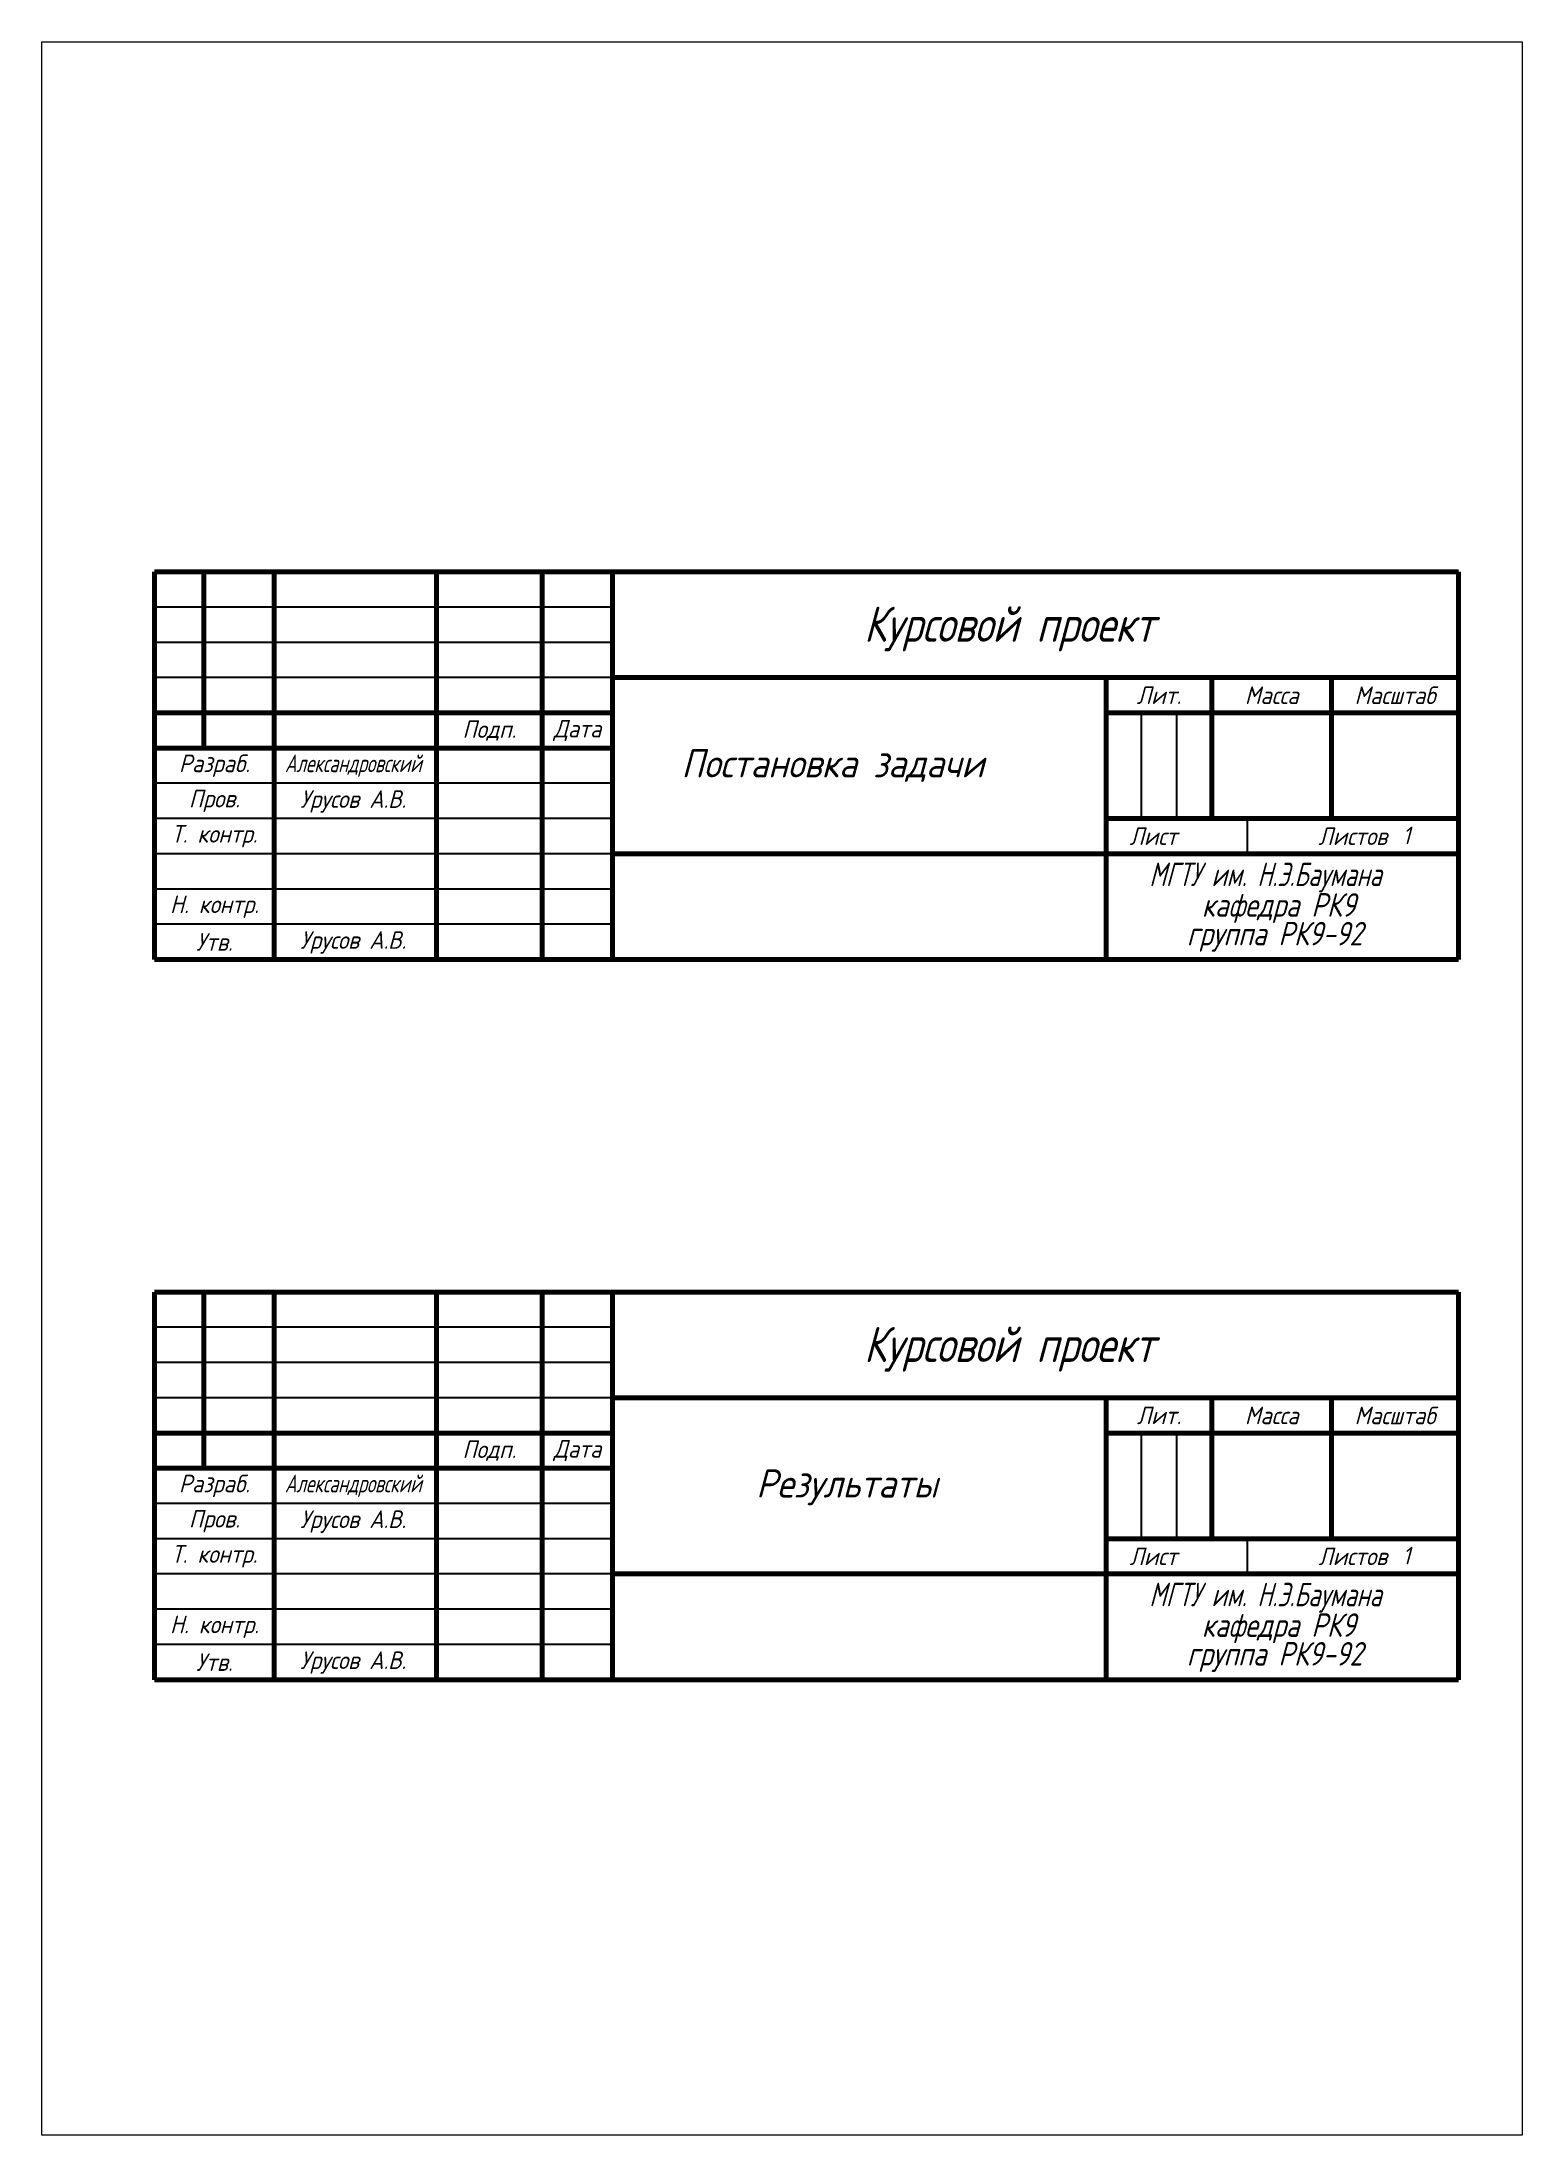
# Model space of a CAD drawing. Header units: millimetres. Extents: x 2024 to 4291, y -563 to 782.
# Drawn here: x 2023.6 to 2233.6, y 415.1 to 712.1 of the extents above; entities that cross this region are included whole.
import ezdxf
from ezdxf.enums import TextEntityAlignment as Align

# ---------------------------------------------------------------- set-up
doc = ezdxf.new("R2010")
doc.units = ezdxf.units.MM
doc.layers.get('0').update_dxf_attribs({"lineweight": 30})
doc.layers.add('format', color=7, linetype='Continuous', lineweight=80)
doc.styles.add('стиль1', font='geniso.shx', dxfattribs={"oblique": 15})

msp = doc.modelspace()

# ---------------------------------------------------------------- texts
at = {"lineweight": 25, "style": 'стиль1', "oblique": 15}
for s, height, width, p in [('Курсовой проект', 5, 0.9, (2140.26, 627)), ('МГТУ им. Н.Э.Баумана', 3.3333, 0.8, (2180.73, 592.34)), ('кафедра РК9', 3.3333, 0.9, (2188.19, 588)), ('группа РК9-92', 3.3333, 0.9, (2186.07, 583.93)), ('Курсовой проект', 5, 0.9, (2140.26, 524.81)), ('МГТУ им. Н.Э.Баумана', 3.3333, 0.8, (2180.73, 490.16)), ('кафедра РК9', 3.3333, 0.9, (2188.19, 485.82)), ('группа РК9-92', 3.3333, 0.9, (2186.07, 481.75))]:
    msp.add_text(s, height=height, dxfattribs=dict(at, width=width)).set_placement(p)
for s, p in [('Постановка задачи', (2114.35, 607.76)), ('Результаты', (2124.96, 505.58))]:
    msp.add_text(s, height=4, dxfattribs=at).set_placement(p)
at = {"layer": 'format', "lineweight": -3, "style": 'стиль1', "oblique": 15}
for s, p in [('Лит.', (2182.1, 619.42)), ('Масса', (2198.1, 619.42)), ('Масштаб', (2215.6, 619.42)), ('Подп.', (2087.1, 614.42)), ('Дата', (2099.6, 614.42)), ('Разраб.', (2048.1, 609.42)), ('Пров.', (2048.1, 604.42)), ('Урусов А.В.', (2067.79, 604.35)), ('Т. контр.', (2048.1, 599.42)), ('Лист', (2181.31, 599.42)), ('Листов', (2209.6, 599.42)), ('1', (2217.2, 599.53)), ('Н. контр.', (2048.1, 589.42)), ('Утв.', (2048.1, 584.42)), ('Урусов А.В.', (2067.79, 584.35)), ('Лит.', (2182.1, 517.24)), ('Масса', (2198.1, 517.24)), ('Масштаб', (2215.6, 517.24)), ('Подп.', (2087.1, 512.24)), ('Дата', (2099.6, 512.24)), ('Разраб.', (2048.1, 507.24)), ('Пров.', (2048.1, 502.24)), ('Урусов А.В.', (2067.79, 502.17)), ('Т. контр.', (2048.1, 497.24)), ('Лист', (2181.31, 497.24)), ('Листов', (2209.6, 497.24)), ('1', (2217.2, 497.35)), ('Н. контр.', (2048.1, 487.24)), ('Утв.', (2048.1, 482.24)), ('Урусов А.В.', (2067.79, 482.17))]:
    msp.add_text(s, height=2.5, dxfattribs=at).set_placement(p, align=Align.MIDDLE)
at = {"layer": 'format', "lineweight": -3, "style": 'стиль1', "oblique": 15, "width": 0.8}
for p in [(2067.79, 609.42), (2067.79, 507.24)]:
    msp.add_text('Александровский', height=2.5, dxfattribs=at).set_placement(p, align=Align.MIDDLE)

# ---------------------------------------------------------------- linework, layer by layer
for p, q in [((2104.6, 631.92), (2039.6, 631.92)), ((2104.6, 626.92), (2039.6, 626.92)), ((2104.6, 621.92), (2039.6, 621.92)), ((2179.6, 616.92), (2179.6, 601.92)), ((2184.6, 616.92), (2184.6, 601.92)), ((2104.6, 606.92), (2039.6, 606.92)), ((2104.6, 601.92), (2039.6, 601.92)), ((2194.6, 601.92), (2194.6, 596.92)), ((2104.6, 596.92), (2039.6, 596.92)), ((2104.6, 591.92), (2039.6, 591.92)), ((2104.6, 586.92), (2039.6, 586.92)), ((2104.6, 529.74), (2039.6, 529.74)), ((2104.6, 524.74), (2039.6, 524.74)), ((2104.6, 519.74), (2039.6, 519.74)), ((2179.6, 514.74), (2179.6, 499.74)), ((2184.6, 514.74), (2184.6, 499.74)), ((2104.6, 504.74), (2039.6, 504.74)), ((2104.6, 499.74), (2039.6, 499.74)), ((2194.6, 499.74), (2194.6, 494.74)), ((2104.6, 494.74), (2039.6, 494.74)), ((2104.6, 489.74), (2039.6, 489.74)), ((2104.6, 484.74), (2039.6, 484.74))]:
    msp.add_line(p, q)
at = {"lineweight": 0}
msp.add_lwpolyline([(2023.63, 712.12), (2233.63, 712.12), (2233.63, 415.12), (2023.63, 415.12)], close=True, dxfattribs=at)
at = {"layer": 'format'}
for p, q in [((2039.6, 636.92), (2039.6, 581.92)), ((2039.6, 636.92), (2224.6, 636.92)), ((2046.6, 636.92), (2046.6, 611.92)), ((2056.6, 636.92), (2056.6, 581.92)), ((2079.6, 636.92), (2079.6, 581.92)), ((2094.6, 636.92), (2094.6, 581.92)), ((2104.6, 636.92), (2104.6, 581.92)), ((2224.6, 636.92), (2224.6, 581.92)), ((2104.6, 621.92), (2224.6, 621.92)), ((2174.6, 621.92), (2174.6, 581.92)), ((2189.6, 621.92), (2189.6, 601.92)), ((2206.6, 621.92), (2206.6, 601.92)), ((2104.6, 616.92), (2039.6, 616.92)), ((2174.6, 616.92), (2224.6, 616.92)), ((2104.6, 611.92), (2039.6, 611.92)), ((2174.6, 601.92), (2224.6, 601.92)), ((2104.6, 596.92), (2224.6, 596.92)), ((2039.6, 581.92), (2224.6, 581.92)), ((2039.6, 534.74), (2039.6, 479.74)), ((2039.6, 534.74), (2224.6, 534.74)), ((2046.6, 534.74), (2046.6, 509.74)), ((2056.6, 534.74), (2056.6, 479.74)), ((2079.6, 534.74), (2079.6, 479.74)), ((2094.6, 534.74), (2094.6, 479.74)), ((2104.6, 534.74), (2104.6, 479.74)), ((2224.6, 534.74), (2224.6, 479.74)), ((2104.6, 519.74), (2224.6, 519.74)), ((2174.6, 519.74), (2174.6, 479.74)), ((2189.6, 519.74), (2189.6, 499.74)), ((2206.6, 519.74), (2206.6, 499.74)), ((2104.6, 514.74), (2039.6, 514.74)), ((2174.6, 514.74), (2224.6, 514.74)), ((2104.6, 509.74), (2039.6, 509.74)), ((2174.6, 499.74), (2224.6, 499.74)), ((2104.6, 494.74), (2224.6, 494.74)), ((2039.6, 479.74), (2224.6, 479.74))]:
    msp.add_line(p, q, dxfattribs=at)

msp.set_redraw_order([(e.dxf.handle, doc.entitydb.next_handle()) for e in msp.query("TEXT MTEXT ATTDEF DIMENSION ARC_DIMENSION")])  # texts and dimensions are drawn at this point

doc.saveas('drawing.dxf')
